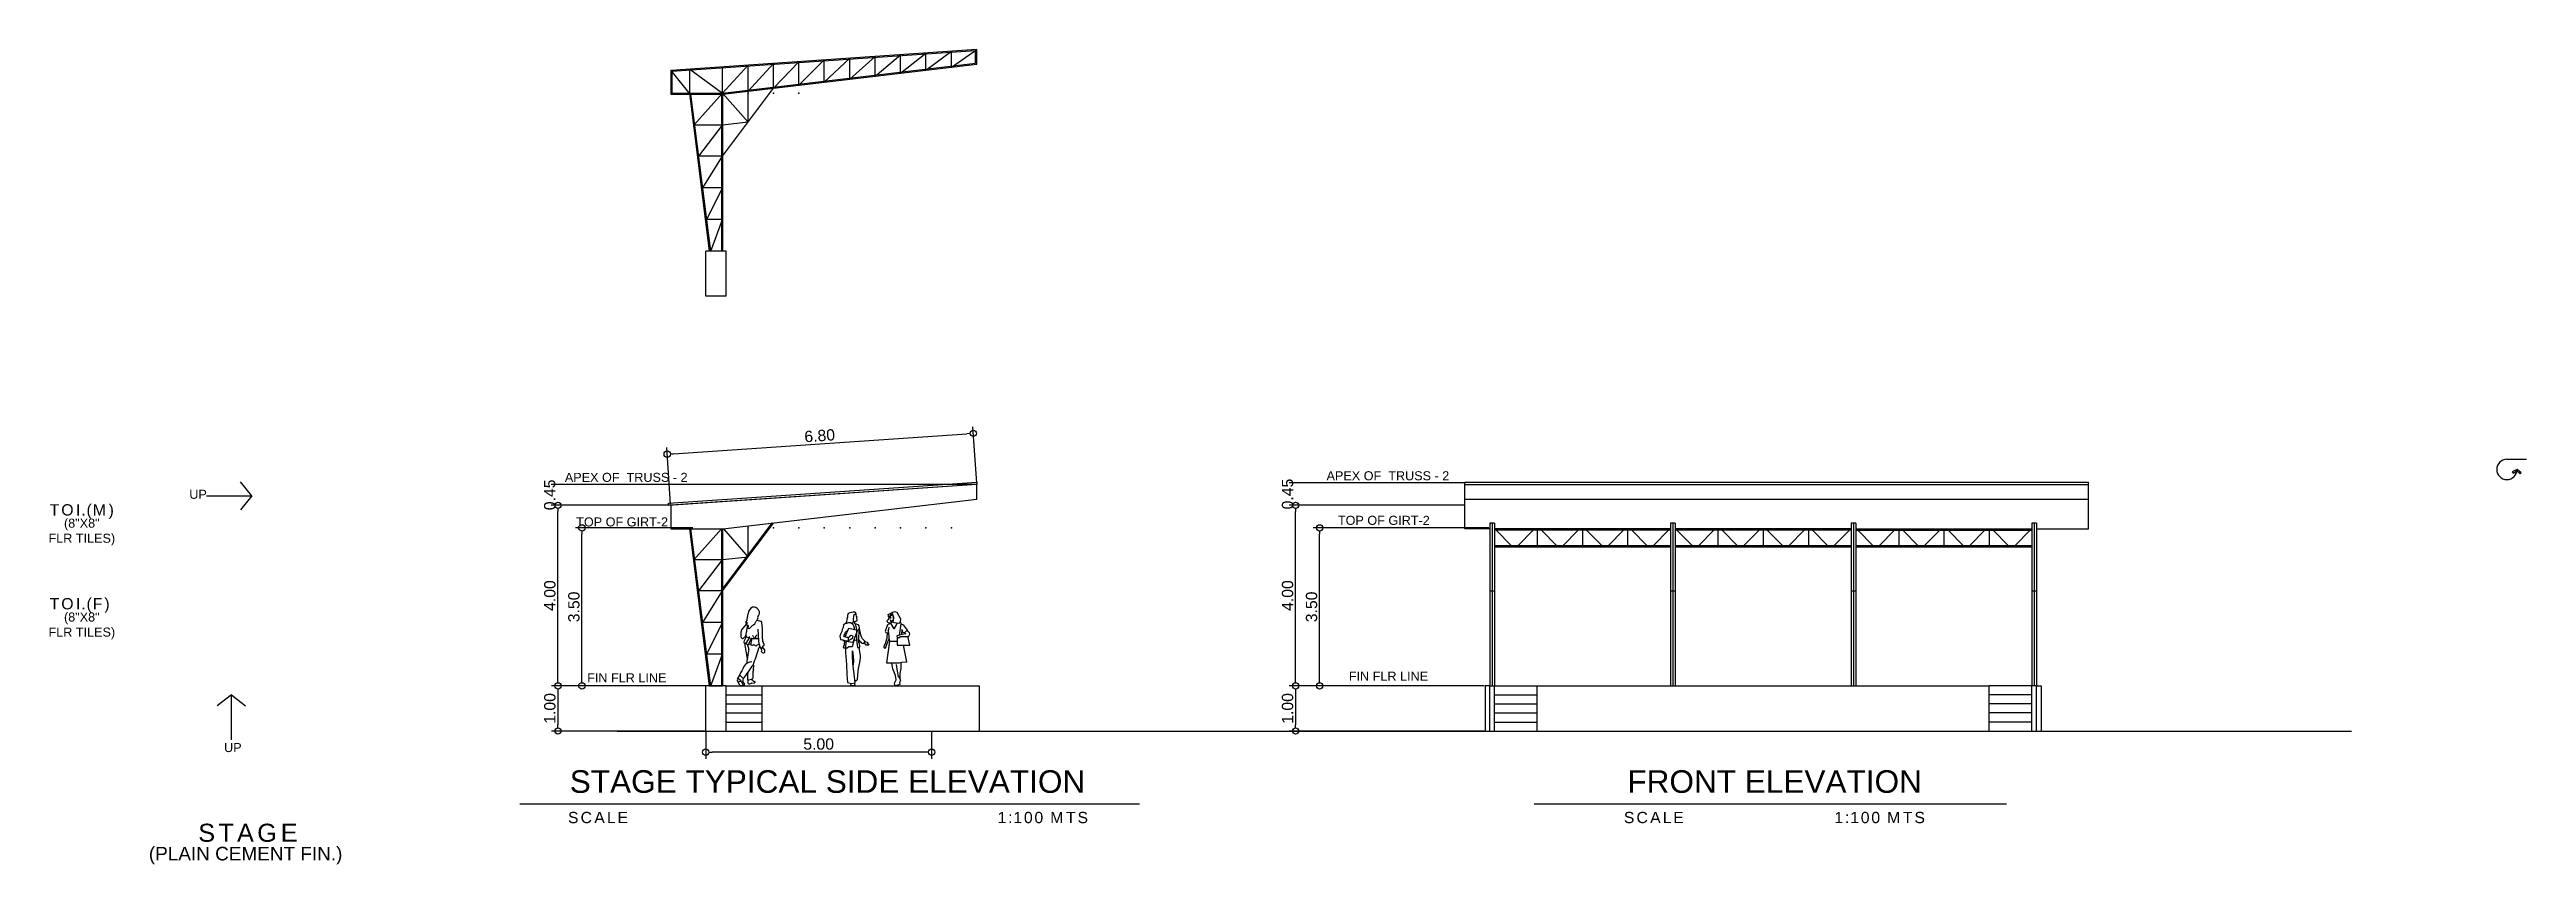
# Model space of a CAD drawing. Header units: inches. Extents: x -1369 to 1198, y -366 to 1398.
# Drawn here: x 13.8 to 68.6, y -338.4 to -320.4 of the extents above; entities that cross this region are included whole.
import ezdxf

# ---------------------------------------------------------------- set-up
doc = ezdxf.new("R2010")
doc.units = ezdxf.units.IN
doc.header["$MEASUREMENT"] = 0
for name, color, linetype in [('dim', 8, 'Continuous'), ('FIGURE', 8, 'Continuous'), ('txt', 7, 'Continuous')]:
    doc.layers.add(name, color=color, linetype=linetype)
doc.styles.add('ATTR', font='romans.shx', dxfattribs={"width": 0.8, "height": 1.735066})
doc.styles.get("Standard").update_dxf_attribs({"font": 'arial.ttf'})
doc.dimstyles.get("Standard").update_dxf_attribs({"dimtxt": 0.25, "dimasz": 0.14, "dimexe": 0.145, "dimexo": 0.025, "dimgap": 0.05, "dimtad": 1, "dimzin": 0, "dimdsep": 46, "dimtxsty": 'Standard', "dimblk": 'DOTBLANK', "dimcen": 0.09, "dimclrd": 256, "dimclre": 256, "dimaunit": 1, "dimadec": 5, "dimazin": 0, "dimtfac": 1, "dimtix": 1, "dimtofl": 0, "dimtmove": 0, "dimatfit": 3, "dimfxl": 0, "dimtolj": 1, "dimtzin": 0, "dimlwd": -1, "dimlwe": -1, "dimarcsym": 0})

msp = doc.modelspace()

# ---------------------------------------------------------------- texts
at = {"attachment_point": 1}
for s, insert, char_height, width in [('APEX OF  TRUSS - 2', (25.204, -329.7496), 0.2, 4.208436), ('APEX OF  TRUSS - 2', (42.0636, -329.7146), 0.2, 4.208436), ('TOP OF GIRT-2', (25.4557, -330.7361), 0.2, 4.208436), ('TOP OF GIRT-2', (42.3153, -330.7011), 0.2, 4.208436), ('FIN FLR LINE', (25.6979, -334.1858), 0.2, 4.208436), ('FIN FLR LINE', (42.5574, -334.1508), 0.2, 4.208436), ('{\\T1.2;SCALE}', (25.2736, -337.2544), 0.25, 2.789052), ('{\\T1.2;1:100 MTS}', (34.7826, -337.2544), 0.25, 4.208436), ('{\\T1.2;SCALE}', (48.6443, -337.2544), 0.25, 2.789052), ('{\\T1.2;1:100 MTS}', (53.3063, -337.2544), 0.25, 4.208436)]:
    msp.add_mtext(s, dxfattribs=dict(at, insert=insert, char_height=char_height, width=width))
at = {"char_height": 0.5, "attachment_point": 1}
for s, insert in [('STAGE TYPICAL SIDE ELEVATION', (25.3126, -336.3331)), ('FRONT ELEVATION', (48.7221, -336.3331))]:
    msp.add_mtext_dynamic_manual_height_columns(s, width=18.079743, gutter_width=1, heights=[0], dxfattribs=dict(at, insert=insert))
at = {"layer": 'txt', "attachment_point": 1}
for s, insert, char_height, width in [('{\\T1.2;TOI.(M)}', (13.8021, -330.4443), 0.25, 2.789052), ('\\pxqc;(8"X8" \\PFLR TILES)', (13.7186, -330.7638), 0.2, 1.588314), ('{\\T1.2;TOI.(F)}', (13.8021, -332.522), 0.25, 1.262301), ('\\pxqc;(8"X8" \\PFLR TILES)', (13.7186, -332.8415), 0.2, 1.588314), ('{\\T1.2;STAGE}', (17.0907, -337.5169), 0.4, 2.789052), ('(PLAIN CEMENT FIN.)', (15.9969, -338.0285), 0.3, 4.498814)]:
    msp.add_mtext(s, dxfattribs=dict(at, insert=insert, char_height=char_height, width=width))
at = {"layer": 'txt', "char_height": 0.2, "attachment_point": 1}
for insert in [(16.8925, -330.1243), (17.6616, -335.7308)]:
    msp.add_mtext('UP', dxfattribs=dict(at, insert=insert))

# ---------------------------------------------------------------- blocks, each defined once
blk = doc.blocks.new('circular leader')
at = {"color": 8}
for points in [[(220.29, 247.37), (221.89, 247.37)], [(221.12, 246.54), (220.73, 246.34), (220.79, 246.23), (221.11, 246.43), (221.38, 246.17), (221.46, 246.27), (221.12, 246.54)]]:
    blk.add_lwpolyline(points, dxfattribs=at)
blk.add_arc((220.29, 246.54), 0.829, 90, 0, dxfattribs=at)
blk = doc.blocks.new('_DotBlank')
at = {"color": 0, "linetype": 'ByBlock', "lineweight": -2}
blk.add_line((-0.5, 0), (-1, 0), dxfattribs=at)
blk.add_circle((0, 0), 0.5, dxfattribs=at)
blk = doc.blocks.new('*D89')
at = {"layer": 'Defpoints', "color": 0, "transparency": 16777216}
for p in [(25.051, -330.468), (27.547, -330.468), (28.772, -334.465)]:
    blk.add_point(p, dxfattribs=at)
at = {"layer": 'dim', "transparency": 16777216}
for p, q in [((27.522, -330.468), (24.906, -330.468)), ((25.051, -334.325), (25.051, -330.608)), ((28.747, -334.465), (24.906, -334.465))]:
    blk.add_line(p, q, dxfattribs=at)
at = {"layer": 'dim', "transparency": 16777216, "xscale": 0.14, "yscale": 0.14, "zscale": 0.14}
for p, rotation in [((25.051, -330.468), 90), ((25.051, -334.465), 270)]:
    blk.add_blockref('_DotBlank', p, dxfattribs=dict(at, rotation=rotation))
at = {"layer": 'dim', "color": 0, "transparency": 16777216, "insert": (24.873, -332.467), "char_height": 0.25, "attachment_point": 5, "rotation": 90}
blk.add_mtext('\\A1;4.00', dxfattribs=at)
blk = doc.blocks.new('*D90')
at = {"layer": 'Defpoints', "color": 0, "transparency": 16777216}
for p in [(28.322, -334.465), (25.051, -335.465), (28.322, -335.465)]:
    blk.add_point(p, dxfattribs=at)
at = {"layer": 'dim', "transparency": 16777216}
for p, q in [((28.297, -334.465), (24.906, -334.465)), ((25.051, -334.605), (25.051, -335.325)), ((28.297, -335.465), (24.906, -335.465))]:
    blk.add_line(p, q, dxfattribs=at)
at = {"layer": 'dim', "transparency": 16777216, "xscale": 0.14, "yscale": 0.14, "zscale": 0.14}
for p, rotation in [((25.051, -334.465), 90), ((25.051, -335.465), 270)]:
    blk.add_blockref('_DotBlank', p, dxfattribs=dict(at, rotation=rotation))
at = {"layer": 'dim', "color": 0, "transparency": 16777216, "insert": (24.873, -334.965), "char_height": 0.25, "attachment_point": 5, "rotation": 90}
blk.add_mtext('\\A1;1.00', dxfattribs=at)
blk = doc.blocks.new('*D91')
at = {"layer": 'Defpoints', "color": 0, "transparency": 16777216}
for p in [(25.582, -330.968), (28.06, -330.968), (28.322, -334.465)]:
    blk.add_point(p, dxfattribs=at)
at = {"layer": 'dim', "transparency": 16777216}
for p, q in [((28.035, -330.968), (25.437, -330.968)), ((25.582, -334.325), (25.582, -331.108)), ((28.297, -334.465), (25.437, -334.465))]:
    blk.add_line(p, q, dxfattribs=at)
at = {"layer": 'dim', "transparency": 16777216, "xscale": 0.14, "yscale": 0.14, "zscale": 0.14}
for p, rotation in [((25.582, -330.968), 90), ((25.582, -334.465), 270)]:
    blk.add_blockref('_DotBlank', p, dxfattribs=dict(at, rotation=rotation))
at = {"layer": 'dim', "color": 0, "transparency": 16777216, "insert": (25.405, -332.717), "char_height": 0.25, "attachment_point": 5, "rotation": 90}
blk.add_mtext('\\A1;3.50', dxfattribs=at)
blk = doc.blocks.new('W1')
at = {"color": 0, "linetype": 'Continuous'}
for p, q in [((29.934, -144.736), (29.926, -144.781)), ((29.95, -144.688), (29.934, -144.736)), ((29.958, -144.631), (29.95, -144.688)), ((30.007, -144.603), (29.958, -144.631)), ((30.023, -144.566), (30.015, -144.599)), ((30.015, -144.599), (30.076, -144.583)), ((30.031, -144.51), (30.023, -144.566)), ((30.047, -144.465), (30.031, -144.51)), ((30.063, -144.38), (30.047, -144.425)), ((30.047, -144.425), (30.047, -144.465)), ((30.104, -144.364), (30.063, -144.38)), ((30.076, -144.583), (30.112, -144.583)), ((30.173, -144.348), (30.104, -144.364)), ((30.112, -144.583), (30.169, -144.595)), ((30.116, -144.591), (30.165, -144.615)), ((30.165, -144.615), (30.185, -144.647)), ((30.169, -144.595), (30.185, -144.575)), ((30.221, -144.352), (30.173, -144.348)), ((30.185, -144.425), (30.177, -144.526)), ((30.177, -144.526), (30.181, -144.558)), ((30.185, -144.575), (30.177, -144.558)), ((30.181, -144.558), (30.233, -144.55)), ((30.225, -144.397), (30.185, -144.425)), ((30.185, -144.647), (30.193, -144.696)), ((30.193, -144.696), (30.193, -144.734)), ((30.205, -144.554), (30.201, -144.599)), ((30.201, -144.599), (30.237, -144.607)), ((30.237, -144.389), (30.221, -144.352)), ((30.233, -144.55), (30.262, -144.526)), ((30.241, -144.409), (30.237, -144.389)), ((30.237, -144.607), (30.274, -144.627)), ((30.25, -144.441), (30.241, -144.409)), ((30.266, -144.461), (30.25, -144.441)), ((30.258, -144.473), (30.266, -144.461)), ((30.262, -144.526), (30.258, -144.473)), ((30.274, -144.627), (30.302, -144.651)), ((30.302, -144.651), (30.306, -144.704)), ((30.306, -144.704), (30.314, -144.761)), ((29.902, -144.825), (29.877, -144.886)), ((29.877, -144.886), (29.894, -144.955)), ((29.894, -144.955), (29.946, -144.967)), ((29.926, -144.781), (29.902, -144.825)), ((29.946, -144.967), (30.007, -144.987)), ((30.022, -144.99), (30.004, -145.095)), ((30.004, -145.095), (30.004, -145.242)), ((30.004, -145.242), (30.027, -145.51)), ((30.065, -144.972), (30.083, -144.971)), ((30.083, -144.971), (30.134, -144.945)), ((30.096, -144.89), (30.088, -144.914)), ((30.132, -144.87), (30.096, -144.89)), ((30.173, -144.886), (30.132, -144.87)), ((30.134, -144.945), (30.169, -144.918)), ((30.156, -145.208), (30.172, -145.324)), ((30.161, -145.321), (30.156, -145.208)), ((30.169, -144.918), (30.173, -144.886)), ((30.189, -144.965), (30.224, -144.968)), ((30.224, -144.968), (30.249, -144.966)), ((30.298, -145.137), (30.327, -145.319)), ((30.314, -144.761), (30.322, -144.781)), ((30.027, -145.51), (30.035, -145.728)), ((30.035, -145.728), (30.051, -145.912)), ((30.167, -145.479), (30.161, -145.321)), ((30.198, -145.723), (30.167, -145.479)), ((30.172, -145.324), (30.182, -145.434)), ((30.182, -145.434), (30.177, -145.516)), ((30.219, -145.917), (30.198, -145.723)), ((30.269, -145.741), (30.264, -145.849)), ((30.285, -145.6), (30.269, -145.741)), ((30.311, -145.468), (30.285, -145.6)), ((30.327, -145.363), (30.311, -145.468)), ((30.327, -145.319), (30.327, -145.363)), ((30.051, -145.912), (30.14, -145.933)), ((30.13, -145.983), (30.125, -145.941)), ((30.177, -145.983), (30.13, -145.983)), ((30.14, -145.933), (30.219, -145.917)), ((30.211, -145.964), (30.177, -145.983)), ((30.203, -145.928), (30.211, -145.964)), ((30.243, -145.87), (30.219, -145.87)), ((30.264, -145.849), (30.243, -145.87))]:
    blk.add_line(p, q, dxfattribs=at)
for points in [[(29.997, -144.9), (30.076, -144.707), (30.271, -144.752), (30.167, -145.021), (29.958, -144.995), (29.967, -144.974)], [(30.219, -144.603), (30.241, -144.709), (30.249, -144.747), (30.249, -144.966), (30.268, -145.137), (30.298, -145.137), (30.32, -145.124), (30.32, -145.091), (30.312, -145.06), (30.302, -145.021), (30.295, -144.964), (30.301, -144.927), (30.307, -144.782), (30.289, -144.717)], [(30.088, -144.914), (30.036, -144.914), (29.987, -144.896), (29.959, -144.885)], [(30.193, -144.955), (30.154, -145.122), (30.08, -145.122), (30.042, -145.149), (30.004, -145.149), (29.974, -145.15), (29.962, -145.125), (29.969, -145.101), (29.98, -145.068), (29.989, -144.999)], [(29.973, -144.89), (29.971, -144.874), (29.974, -144.857), (29.988, -144.838), (29.995, -144.814), (30.001, -144.797), (30.034, -144.764)], [(30.062, -144.914), (30.065, -144.984), (30.064, -144.996), (30.007, -144.987)], [(30.322, -144.781), (30.339, -144.85), (30.349, -144.891), (30.375, -144.932), (30.411, -144.972), (30.435, -144.997), (30.409, -145.023), (30.409, -145.054), (30.373, -145.046), (30.361, -145.021), (30.347, -145.021), (30.328, -145.003), (30.315, -144.976), (30.295, -144.964)], [(30.435, -144.997), (30.452, -145.005), (30.488, -145.016), (30.496, -145.052), (30.491, -145.038), (30.484, -145.031), (30.484, -145.031), (30.496, -145.052), (30.504, -145.06), (30.521, -145.079), (30.463, -145.083), (30.438, -145.055), (30.433, -145.045), (30.411, -145.035)]]:
    blk.add_lwpolyline(points)
blk = doc.blocks.new('*D94')
at = {"layer": 'Defpoints', "color": 0, "transparency": 16777216}
for p in [(44.65, -334.465), (41.379, -335.465), (45.578, -335.465)]:
    blk.add_point(p, dxfattribs=at)
at = {"layer": 'dim', "transparency": 16777216}
for p, q in [((44.625, -334.465), (41.234, -334.465)), ((41.379, -334.605), (41.379, -335.325)), ((45.553, -335.465), (41.234, -335.465))]:
    blk.add_line(p, q, dxfattribs=at)
at = {"layer": 'dim', "transparency": 16777216, "xscale": 0.14, "yscale": 0.14, "zscale": 0.14}
for p, rotation in [((41.379, -334.465), 90), ((41.379, -335.465), 270)]:
    blk.add_blockref('_DotBlank', p, dxfattribs=dict(at, rotation=rotation))
at = {"layer": 'dim', "color": 0, "transparency": 16777216, "insert": (41.202, -334.965), "char_height": 0.25, "attachment_point": 5, "rotation": 90}
blk.add_mtext('\\A1;1.00', dxfattribs=at)
blk = doc.blocks.new('People 7 Woman Walking Away')
for p, q in [((-3.1, 39.7), (-3.3, 44.1)), ((-3, 45.1), (-0.1, 48.6)), ((0.8, 39.9), (-0.5, 37.3)), ((1.3, 51), (0.3, 49.2)), ((1.4, 53), (0.5, 51.8)), ((1.7, 53.5), (2.3, 58.6)), ((5.3, 48.5), (3.6, 46.8)), ((9.6, 53.3), (12.3, 52.4)), ((10.2, 46.1), (10.6, 36.6)), ((13.8, 46.2), (13.2, 51.2)), ((13.7, 38.7), (13.9, 45.4)), ((1.5, 18.8), (1.6, 21.5)), ((7.9, 32.9), (7.5, 33.3)), ((11.1, 34.1), (11.9, 31.3)), ((12.8, 30.7), (12.9, 28.7)), ((13.4, 31), (15, 32.9)), ((15.1, 33.7), (14.1, 36.2)), ((-6.1, 6.2), (-4.2, 9.2)), ((-4.2, 1.4), (-6.1, 4.8)), ((-5.7, 6.8), (-3.6, 5)), ((-1.1, 0.9), (-3.2, 0.9)), ((-1.3, 0.9), (-2.8, 4)), ((2.1, 5.7), (2, 3.7)), ((3.7, 2.4), (5.1, 2.9)), ((5.3, 3), (7.5, 3.2))]:
    blk.add_line(p, q)
for centre, radius, start, end in [((8.7, 57.8), 6.4, 117.0545, 172.7336), ((6.8, 61.4), 2.29, 78.3367, 117.0545), ((6.2, 58.3), 5.46, 22.5187, 78.3367), ((5.6, 59.4), 5.77, 321.8182, 3.2709), ((9.4, 59.7), 1.98, 3.2709, 22.5187), ((-1.9, 44.2), 1.4, 140.3568, 182.67), ((-2, 39.7), 1.16, 182.67, 311.3848), ((-7.1, 45.5), 8.89, 311.3848, 328.2016), ((-2.9, 50.9), 3.64, 320.3568, 331.6536), ((0.9, 51.5), 0.58, 138.9908, 318.54), ((-0.3, 41.4), 0.947, 328.2016, 4.1395), ((4.8, 41.7), 4.22, 157.5563, 184.1395), ((5.8, 41.3), 5.2, 181.2101, 195.6962), ((8.2, 59.1), 20.6, 249.0476, 276.638), ((-0.6, 44), 1.69, 337.5563, 357.1086), ((1.9, 49.9), 0.867, 111.5383, 274.994), ((40, 41.9), 39, 169.4458, 177.1086), ((1.5, 50.9), 0.221, 291.5383, 138.54), ((0.7, 53.6), 1, 318.9908, 352.7336), ((2, 48.4), 0.624, 311.2695, 94.994), ((3, 47.3), 0.848, 131.2695, 316.8126), ((19.6, 44.5), 17, 194.476, 198.446), ((6.2, 47.7), 1.18, 113.3359, 136.8126), ((3.6, 53.6), 5.22, 293.3359, 347.1391), ((-1.2, 34), 9.84, 27.9066, 45.0119), ((19.5, 35.6), 12, 150.9696, 165.6194), ((9.8, 52.2), 1.11, 108.5349, 167.1391), ((9.1, 54.1), 0.91, 288.535, 25.0961), ((11.2, 55.1), 1.33, 141.8182, 205.096), ((11.8, 51.1), 1.39, 7.2211, 70.3539), ((9.1, 45.6), 4.81, 358.5915, 7.2211), ((5.9, 34), 7.28, 152.5623, 165.8775), ((-0.5, 35.6), 0.669, 165.8775, 238.6287), ((5.7, 12.3), 7.76, 92.7741, 150.5509), ((1.8, 39.3), 4.98, 238.6287, 261.777), ((250.1, 71.5), 253.3, 188.3211, 191.1937), ((13.8, 28.1), 14.9, 132.807, 154.587), ((0.9, 33.5), 0.884, 26.8901, 81.7771), ((35.8, 19.9), 34.2, 163.7284, 177.397), ((-6.4, 21.8), 7.94, 357.397, 357.8062), ((2.2, 34.1), 0.503, 206.8901, 315.6851), ((-1576.3, -498.2), 1665.4, 18.5115, 18.628), ((3.3, 33), 1.12, 50.7706, 135.6851), ((14.6, 30.7), 12.4, 138.9795, 165.0138), ((1.2, 30), 1.77, 343.7284, 18.5115), ((5.6, 35.7), 2.43, 230.7706, 293.3394), ((12.9, 34.5), 8.42, 149.756, 186.339), ((6.9, 32.7), 0.838, 44.4537, 113.3394), ((-3607.3, 1270.8), 3824.9, 340.8954, 341.1088), ((8.4, 33.4), 0.742, 224.4537, 311.4645), ((12, 29.4), 4.61, 100.3584, 131.4645), ((21.7, 37.2), 11.1, 182.9982, 196.324), ((12.7, 31.5), 0.886, 196.324, 320.4703), ((14.6, 28.8), 1.74, 183.9145, 281.3575), ((20.2, 38.6), 6.54, 178.5915, 201.1734), ((15.4, 31.4), 1.39, 171.0632, 243.0596), ((13.8, 28.5), 1.96, 333.8101, 63.0596), ((14.4, 33.4), 0.784, 320.4703, 21.1735), ((14.8, 28), 0.898, 281.3575, 333.8101), ((-4.9, 5.5), 1.39, 148.1282, 209.4266), ((1.1, -16.3), 21.2, 101.466, 108.3509), ((109, -46), 126.3, 150.5509, 153.9804), ((-14.2, -4.6), 17, 40.8008, 55.4469), ((-3.3, 2), 1.09, 209.4266, 271.4258), ((-5.7, 2.6), 3.2, 26.8603, 48.5676), ((2.2, 5), 4.07, 155.2937, 226.0119), ((-1178.8, 844.8), 1445.4, 324.553, 325.0337), ((-1.1, 1.6), 0.69, 271.4258, 46.0119), ((43.7, 7.1), 41.9, 174.5497, 181.9177), ((2, 14.8), 9.13, 268.4632, 296.6891), ((3.2, 3.6), 1.26, 176.4305, 288.7684), ((10.3, 10.4), 6.88, 218.2149, 247.1341), ((5.4, 1.9), 1.04, 96.6724, 108.7685), ((-2.5, 22.2), 10, 325.0337, 340.8954), ((32.9, 8.6), 26.9, 168.8631, 184.0751), ((-5.7, 16.2), 12.5, 348.8631, 8.8068), ((7.5, 3.7), 0.446, 276.6724, 67.1341)]:
    blk.add_arc(centre, radius, start, end)
at = {"style": 'ATTR', "width": 0.8, "flags": 9}
blk.add_attdef('ESTCODE', (0, 0), '', height=0.0159, dxfattribs=at)
blk = doc.blocks.new('W2')
at = {"color": 0, "linetype": 'Continuous'}
for p, q in [((30.726, -144.593), (30.678, -144.735)), ((30.678, -144.735), (30.693, -144.766)), ((30.775, -144.57), (30.726, -144.593)), ((30.742, -144.731), (30.757, -144.693)), ((30.744, -144.368), (30.831, -144.319)), ((30.751, -144.393), (30.744, -144.368)), ((30.751, -144.417), (30.751, -144.393)), ((30.793, -144.455), (30.751, -144.417)), ((30.757, -144.693), (30.766, -144.65)), ((30.773, -144.413), (30.766, -144.437)), ((30.806, -144.37), (30.773, -144.413)), ((30.775, -144.57), (30.797, -144.548)), ((30.791, -144.488), (30.793, -144.515)), ((30.813, -144.515), (30.793, -144.488)), ((30.793, -144.515), (30.817, -144.526)), ((30.795, -144.397), (30.822, -144.379)), ((30.8, -144.45), (30.795, -144.397)), ((30.831, -144.61), (30.797, -144.548)), ((30.851, -144.353), (30.806, -144.37)), ((30.84, -144.51), (30.813, -144.515)), ((30.817, -144.526), (30.844, -144.535)), ((30.822, -144.379), (30.842, -144.375)), ((30.831, -144.319), (30.882, -144.299)), ((30.875, -144.683), (30.831, -144.61)), ((30.857, -144.484), (30.84, -144.51)), ((30.842, -144.375), (30.853, -144.417)), ((30.844, -144.535), (30.866, -144.506)), ((30.886, -144.548), (30.844, -144.535)), ((30.857, -144.388), (30.851, -144.353)), ((30.853, -144.417), (30.857, -144.484)), ((30.871, -144.435), (30.857, -144.388)), ((30.866, -144.506), (30.871, -144.435)), ((30.875, -144.683), (30.918, -144.611)), ((30.882, -144.299), (30.938, -144.317)), ((30.984, -144.568), (30.886, -144.548)), ((30.918, -144.611), (30.945, -144.56)), ((30.938, -144.317), (31.018, -144.462)), ((31.011, -144.537), (30.984, -144.568)), ((30.998, -144.821), (31.029, -144.573)), ((31.018, -144.462), (31.011, -144.526)), ((31.011, -144.526), (31.029, -144.573)), ((31.029, -144.573), (31.078, -144.595)), ((31.078, -144.771), (31.046, -144.695)), ((31.078, -144.595), (31.162, -144.711)), ((31.162, -144.711), (31.111, -144.768)), ((31.178, -144.733), (31.162, -144.711)), ((31.213, -144.773), (31.178, -144.733)), ((30.693, -144.766), (30.747, -144.77)), ((30.773, -144.958), (30.943, -144.956)), ((31.049, -144.806), (30.946, -144.835)), ((31.138, -144.797), (31.049, -144.806)), ((31.071, -144.853), (31.162, -144.853)), ((31.111, -144.768), (31.078, -144.771)), ((31.159, -145.411), (31.081, -145.045)), ((31.109, -144.771), (31.138, -144.797)), ((31.162, -144.853), (31.204, -144.844)), ((31.204, -144.844), (31.222, -144.802)), ((31.222, -144.802), (31.213, -144.773)), ((30.707, -145.439), (30.826, -145.437)), ((30.826, -145.437), (30.917, -145.434)), ((30.849, -145.568), (30.826, -145.445)), ((30.91, -145.718), (30.849, -145.568)), ((30.886, -145.888), (30.923, -145.812)), ((30.923, -145.812), (30.91, -145.718)), ((30.917, -145.434), (30.991, -145.434)), ((30.92, -145.471), (30.944, -145.618)), ((30.944, -145.618), (30.962, -145.736)), ((30.962, -145.736), (31.001, -145.781)), ((30.991, -145.434), (31.046, -145.418)), ((31.015, -145.825), (30.996, -145.87)), ((31.004, -145.676), (30.999, -145.762)), ((30.999, -145.762), (31.004, -145.789)), ((31.001, -145.781), (31.015, -145.825)), ((31.028, -145.56), (31.004, -145.676)), ((31.022, -145.426), (31.028, -145.56)), ((31.046, -145.418), (31.159, -145.411)), ((30.899, -145.946), (30.886, -145.888)), ((30.999, -145.917), (30.899, -145.946)), ((30.996, -145.87), (30.999, -145.917))]:
    blk.add_line(p, q, dxfattribs=at)
for points in [[(30.766, -144.437), (30.739, -144.492), (30.715, -144.503), (30.731, -144.537), (30.768, -144.554), (30.786, -144.554)], [(30.742, -144.731), (30.758, -144.857), (30.761, -144.891), (30.773, -144.958)], [(30.803, -144.558), (30.82, -144.548), (30.827, -144.529)], [(31.054, -144.714), (31.041, -144.768), (31.042, -144.787), (31.041, -144.802), (31.041, -144.803)], [(30.72, -144.768), (30.712, -144.887), (30.675, -145.017), (30.646, -145.064), (30.646, -145.088), (30.668, -145.117), (30.688, -145.106), (30.703, -145.083), (30.71, -145.042), (30.752, -144.933), (30.763, -144.904)], [(30.773, -144.958), (30.707, -145.439)], [(30.946, -144.835), (30.937, -144.849), (30.943, -144.867), (30.976, -144.883), (31.013, -144.864), (31.013, -144.85), (31.071, -144.853)], [(30.943, -144.867), (30.943, -145.045), (31.222, -145.045), (31.183, -144.848)]]:
    blk.add_lwpolyline(points)
blk = doc.blocks.new('*D97')
at = {"layer": 'Defpoints', "color": 0, "transparency": 16777216}
for p in [(28.322, -335.465), (33.322, -335.465), (28.322, -335.932)]:
    blk.add_point(p, dxfattribs=at)
at = {"layer": 'dim', "transparency": 16777216}
for p, q in [((28.322, -335.49), (28.322, -336.077)), ((33.322, -335.49), (33.322, -336.077)), ((33.182, -335.932), (28.462, -335.932))]:
    blk.add_line(p, q, dxfattribs=at)
at = {"layer": 'dim', "transparency": 16777216, "xscale": 0.14, "yscale": 0.14, "zscale": 0.14, "rotation": 180}
blk.add_blockref('_DotBlank', (28.322, -335.932), dxfattribs=at)
at = {"layer": 'dim', "transparency": 16777216, "xscale": 0.14, "yscale": 0.14, "zscale": 0.14}
blk.add_blockref('_DotBlank', (33.322, -335.932), dxfattribs=at)
at = {"layer": 'dim', "color": 0, "transparency": 16777216, "insert": (30.822, -335.754), "char_height": 0.25, "attachment_point": 5}
blk.add_mtext('\\A1;5.00', dxfattribs=at)
blk = doc.blocks.new('STT')
for p, q in [((-0.139, 1), (-0.576, 4.497)), ((0.15, 4.497), (0.15, 1)), ((0.225, 1), (-0.225, 1)), ((-0.225, 0), (-0.225, 1)), ((0.225, 0), (0.225, 1))]:
    blk.add_line(p, q)
at = {"color": 8}
for p, q in [((-0.112, 1), (-0.554, 4.472)), ((-0.554, 4.472), (0.125, 4.472)), ((0.125, 4.472), (0.125, 1))]:
    blk.add_line(p, q, dxfattribs=at)
for points in [[(0.153, 4.473), (5.775, 5.135), (5.775, 5.46), (-1, 4.997), (-1, 4.472), (-0.573, 4.472)], [(-1, 4.997), (-0.573, 4.472)], [(-0.576, 4.497), (-0.576, 5.026)], [(-0.576, 5.026), (0.15, 4.497)], [(0.15, 4.497), (0.712, 5.114)], [(0.15, 4.497), (0.15, 5.076)], [(0.712, 4.539), (1.275, 5.153)], [(0.712, 4.539), (0.712, 5.114)], [(1.275, 4.605), (1.837, 5.191)], [(1.275, 4.605), (1.275, 5.153)], [(1.837, 4.671), (2.4, 5.23)], [(1.837, 4.671), (1.837, 5.191)], [(2.4, 4.737), (2.962, 5.268)], [(2.4, 4.737), (2.4, 5.23)], [(2.962, 4.804), (2.962, 5.268)], [(2.964, 4.804), (3.525, 5.306)], [(3.525, 4.87), (4.087, 5.345)], [(3.525, 4.87), (3.525, 5.306)], [(4.087, 4.936), (4.65, 5.383)], [(4.087, 4.936), (4.087, 5.345)], [(4.65, 5.003), (5.212, 5.422)], [(4.65, 5.003), (4.65, 5.383)], [(5.212, 5.069), (5.775, 5.46)], [(5.212, 5.069), (5.212, 5.422)], [(-0.112, 1), (0.15, 1.7), (-0.201, 1.7), (0.15, 2.4), (-0.29, 2.4), (0.15, 3.1), (-0.379, 3.1), (0.15, 3.787), (-0.488, 3.787), (0.15, 4.497)], [(0.15, 3.1), (1.275, 4.605)], [(0.15, 4.497), (0.712, 3.852), (0.712, 4.539)], [(0.712, 3.852), (0.15, 3.787)], [(0.225, 0), (-0.225, 0)]]:
    blk.add_lwpolyline(points)
blk.add_lwpolyline([(5.75, 5.433), (-0.975, 4.974), (-0.975, 4.497), (0.15, 4.497), (5.75, 5.157)], close=True, dxfattribs=at)
for p in [(0.712, 4.497), (1.275, 4.497), (1.837, 4.497)]:
    blk.add_point(p)
blk = doc.blocks.new('*D100')
at = {"layer": 'Defpoints', "color": 0, "transparency": 16777216}
for p in [(41.379, -330.468), (45.128, -330.468), (45.578, -334.465)]:
    blk.add_point(p, dxfattribs=at)
at = {"layer": 'dim', "transparency": 16777216}
for p, q in [((45.103, -330.468), (41.234, -330.468)), ((41.379, -334.325), (41.379, -330.608)), ((45.553, -334.465), (41.234, -334.465))]:
    blk.add_line(p, q, dxfattribs=at)
at = {"layer": 'dim', "transparency": 16777216, "xscale": 0.14, "yscale": 0.14, "zscale": 0.14}
for p, rotation in [((41.379, -330.468), 90), ((41.379, -334.465), 270)]:
    blk.add_blockref('_DotBlank', p, dxfattribs=dict(at, rotation=rotation))
at = {"layer": 'dim', "color": 0, "transparency": 16777216, "insert": (41.202, -332.467), "char_height": 0.25, "attachment_point": 5, "rotation": 90}
blk.add_mtext('\\A1;4.00', dxfattribs=at)
blk = doc.blocks.new('*D101')
at = {"layer": 'Defpoints', "color": 0, "transparency": 16777216}
for p in [(41.911, -330.968), (45.678, -330.968), (44.65, -334.465)]:
    blk.add_point(p, dxfattribs=at)
at = {"layer": 'dim', "transparency": 16777216}
for p, q in [((45.653, -330.968), (41.766, -330.968)), ((41.911, -334.325), (41.911, -331.108)), ((44.625, -334.465), (41.766, -334.465))]:
    blk.add_line(p, q, dxfattribs=at)
at = {"layer": 'dim', "transparency": 16777216, "xscale": 0.14, "yscale": 0.14, "zscale": 0.14}
for p, rotation in [((41.911, -330.968), 90), ((41.911, -334.465), 270)]:
    blk.add_blockref('_DotBlank', p, dxfattribs=dict(at, rotation=rotation))
at = {"layer": 'dim', "color": 0, "transparency": 16777216, "insert": (41.733, -332.717), "char_height": 0.25, "attachment_point": 5, "rotation": 90}
blk.add_mtext('\\A1;3.50', dxfattribs=at)
blk = doc.blocks.new('*D102')
at = {"layer": 'Defpoints', "color": 0, "transparency": 16777216}
for p in [(25.048, -330.005), (34.322, -330.005), (25.051, -330.468)]:
    blk.add_point(p, dxfattribs=at)
at = {"layer": 'dim', "transparency": 16777216}
for p, q in [((34.297, -330.005), (24.903, -330.005)), ((25.026, -330.468), (24.903, -330.468))]:
    blk.add_line(p, q, dxfattribs=at)
at = {"layer": 'dim', "color": 0, "transparency": 16777216, "insert": (24.87, -330.237), "char_height": 0.25, "attachment_point": 5, "rotation": 90}
blk.add_mtext('\\A1;0.45', dxfattribs=at)
blk = doc.blocks.new('*D103')
at = {"layer": 'Defpoints', "color": 0, "transparency": 16777216}
for p in [(41.379, -329.97), (45.128, -329.97), (41.379, -330.468)]:
    blk.add_point(p, dxfattribs=at)
at = {"layer": 'dim', "transparency": 16777216}
for p, q in [((45.103, -329.97), (41.234, -329.97)), ((41.354, -330.468), (41.234, -330.468))]:
    blk.add_line(p, q, dxfattribs=at)
at = {"layer": 'dim', "color": 0, "transparency": 16777216, "insert": (41.202, -330.219), "char_height": 0.25, "attachment_point": 5, "rotation": 90}
blk.add_mtext('\\A1;0.45', dxfattribs=at)
blk = doc.blocks.new('*D104')
at = {"layer": 'Defpoints', "color": 0, "transparency": 16777216}
for p in [(34.245, -328.874), (34.322, -330.005), (27.547, -330.468)]:
    blk.add_point(p, dxfattribs=at)
at = {"layer": 'dim', "transparency": 16777216}
for p, q in [((27.61, -329.327), (34.105, -328.883)), ((34.321, -329.98), (34.235, -328.729)), ((27.546, -330.443), (27.46, -329.192))]:
    blk.add_line(p, q, dxfattribs=at)
at = {"layer": 'dim', "transparency": 16777216, "xscale": 0.14, "yscale": 0.14, "zscale": 0.14}
for p, rotation in [((34.245, -328.874), 3.905276561312365), ((27.47, -329.336), 183.9052765613123)]:
    blk.add_blockref('_DotBlank', p, dxfattribs=dict(at, rotation=rotation))
at = {"layer": 'dim', "color": 0, "transparency": 16777216, "insert": (30.845, -328.928), "char_height": 0.25, "attachment_point": 5, "rotation": 3.9053}
blk.add_mtext('\\A1;6.80', dxfattribs=at)

# ---------------------------------------------------------------- dimensions: what is measured, and where the dimension line sits
at = {"layer": 'dim', "color": 0}
dim = msp.add_aligned_dim(p1=(27.5473, -330.4678), p2=(34.3223, -330.0053), distance=1.1341, text='6.80', dimstyle='Standard', dxfattribs=at)
dim.commit()
dim.dimension.update_dxf_attribs({"geometry": '*D104', "text_midpoint": (30.8454, -328.9278)})
for base, p1, p2, picture, middle in [((25.0481, -330.0053), (25.051, -330.4678), (34.3223, -330.0053), '*D102', (24.8704, -330.2365)), ((41.3792, -329.9703), (41.3792, -330.4678), (45.1281, -329.9703), '*D103', (41.2016, -330.219))]:
    dim = msp.add_linear_dim(base=base, p1=p1, p2=p2, angle=90, text='0.45', dimstyle='Standard', dxfattribs=at)
    dim.commit()
    dim.dimension.update_dxf_attribs({"geometry": picture, "text_midpoint": middle})
for base, p1, p2, picture, middle in [((25.051, -330.4678), (28.7723, -334.4653), (27.5473, -330.4678), '*D89', (24.8734, -332.4665)), ((41.3792, -330.4678), (45.5781, -334.4653), (45.1281, -330.4678), '*D100', (41.2016, -332.4665)), ((25.5823, -330.9678), (28.3223, -334.4653), (28.0596, -330.9678), '*D91', (25.4046, -332.7165)), ((41.9105, -330.9678), (44.6505, -334.4653), (45.6781, -330.9678), '*D101', (41.7328, -332.7165)), ((25.051, -335.4653), (28.3223, -334.4653), (28.3223, -335.4653), '*D90', (24.8734, -334.9653)), ((41.3792, -335.4653), (44.6505, -334.4653), (45.5781, -335.4653), '*D94', (41.2016, -334.9653))]:
    dim = msp.add_linear_dim(base=base, p1=p1, p2=p2, angle=90, dimstyle='Standard', dxfattribs=at)
    dim.commit()
    dim.dimension.update_dxf_attribs({"geometry": picture, "text_midpoint": middle})
dim = msp.add_linear_dim(base=(28.3223, -335.9317), p1=(33.3223, -335.4653), p2=(28.3223, -335.4653), dimstyle='Standard', dxfattribs=at)
dim.commit()
dim.dimension.update_dxf_attribs({"geometry": '*D97', "text_midpoint": (30.8223, -335.7541)})

# ---------------------------------------------------------------- linework, layer by layer
for p, q in [((45.1281, -329.9552), (58.9281, -329.9552)), ((45.1281, -330.0053), (58.9281, -330.0053)), ((45.1281, -330.3301), (58.9281, -330.3301)), ((45.6781, -330.9927), (45.1281, -330.9927)), ((49.6781, -330.9927), (45.7781, -330.9927)), ((46.1906, -331.3927), (45.7906, -330.9927)), ((46.2656, -331.3927), (46.6656, -330.9927)), ((47.1906, -331.3927), (46.7906, -330.9927)), ((47.2656, -331.3927), (47.6656, -330.9927)), ((48.1906, -331.3927), (47.7906, -330.9927)), ((48.2656, -331.3927), (48.6656, -330.9927)), ((49.1906, -331.3927), (48.7906, -330.9927)), ((49.2656, -331.3927), (49.6656, -330.9927)), ((53.6781, -330.9927), (49.7781, -330.9927)), ((50.1906, -331.3927), (49.7906, -330.9927)), ((50.2656, -331.3927), (50.6656, -330.9927)), ((51.1906, -331.3927), (50.7906, -330.9927)), ((51.2656, -331.3927), (51.6656, -330.9927)), ((52.1906, -331.3927), (51.7906, -330.9927)), ((52.2656, -331.3927), (52.6656, -330.9927)), ((53.1906, -331.3927), (52.7906, -330.9927)), ((53.2656, -331.3927), (53.6656, -330.9927)), ((53.7781, -330.9927), (57.6781, -330.9927)), ((54.1906, -331.3927), (53.7906, -330.9927)), ((54.2656, -331.3927), (54.6656, -330.9927)), ((55.1906, -331.3927), (54.7906, -330.9927)), ((55.2656, -331.3927), (55.6656, -330.9927)), ((56.1906, -331.3927), (55.7906, -330.9927)), ((56.2656, -331.3927), (56.6656, -330.9927)), ((57.1906, -331.3927), (56.7906, -330.9927)), ((57.2656, -331.3927), (57.6656, -330.9927)), ((57.7781, -330.9927), (58.9281, -330.9927)), ((28.7723, -334.4653), (28.3223, -334.4653)), ((28.3223, -335.4653), (28.3223, -334.4653)), ((28.7723, -335.4653), (28.7723, -334.4653)), ((46.7281, -335.4653), (46.7281, -334.4653)), ((46.7281, -334.4653), (56.7281, -334.4653)), ((56.7281, -335.4653), (56.7281, -334.4653))]:
    msp.add_line(p, q)
at = {"color": 1}
for p, q in [((28.4081, -334.4653), (27.974, -330.9927)), ((28.6973, -330.9926), (28.6973, -334.4653)), ((45.7781, -330.8604), (45.6781, -330.8604)), ((49.6781, -331.0177), (45.7781, -331.0177)), ((49.7781, -330.8604), (49.6781, -330.8604)), ((53.6781, -331.0177), (49.7781, -331.0177)), ((53.7781, -330.8604), (53.6781, -330.8604)), ((53.7781, -331.0177), (57.6781, -331.0177)), ((57.7781, -330.8604), (57.6781, -330.8604)), ((49.6781, -331.3677), (45.7781, -331.3677)), ((49.6781, -331.3927), (45.7781, -331.3927)), ((53.6781, -331.3677), (49.7781, -331.3677)), ((53.6781, -331.3927), (49.7781, -331.3927)), ((57.6781, -331.3677), (53.7781, -331.3677)), ((57.6781, -331.3927), (53.7781, -331.3927)), ((45.7781, -332.3654), (45.6781, -332.3654)), ((49.7781, -332.3654), (49.6781, -332.3654)), ((53.7781, -332.3654), (53.6781, -332.3654)), ((57.7781, -332.3654), (57.6781, -332.3654)), ((45.6781, -334.4653), (46.7281, -334.4653)), ((45.6781, -335.4653), (45.6781, -334.4653)), ((45.7781, -335.4653), (45.7781, -334.4653)), ((45.7781, -334.6653), (46.7281, -334.6653)), ((45.7781, -334.8653), (46.7281, -334.8653)), ((57.7781, -334.4653), (56.7281, -334.4653)), ((57.6781, -334.6653), (56.7281, -334.6653)), ((57.6781, -334.8653), (56.7281, -334.8653)), ((57.6781, -335.4653), (57.6781, -334.4653)), ((57.7781, -335.4653), (57.7781, -334.4653)), ((45.7781, -335.0653), (46.7281, -335.0653)), ((45.7781, -335.2653), (46.7281, -335.2653)), ((57.6781, -335.0653), (56.7281, -335.0653)), ((57.6781, -335.2653), (56.7281, -335.2653))]:
    msp.add_line(p, q, dxfattribs=at)
at = {"color": 8}
for p, q in [((28.4352, -334.4653), (27.993, -330.9928)), ((27.993, -330.9928), (28.6723, -330.9928)), ((28.6723, -330.9928), (28.6723, -334.4653))]:
    msp.add_line(p, q, dxfattribs=at)
at = {"color": 1}
for points in [[(34.3223, -330.0053), (27.5007, -330.471), (27.4973, -330.4211), (34.3223, -329.9552), (34.3223, -330.0053)], [(28.6973, -332.3653), (29.8223, -330.8604)], [(45.6781, -330.8604), (45.6781, -334.4653)], [(45.7781, -330.8604), (45.7781, -334.4653)], [(49.6781, -330.8604), (49.6781, -334.4653)], [(49.7781, -330.8604), (49.7781, -334.4653)], [(53.6781, -330.8604), (53.6781, -334.4653)], [(53.7781, -330.8604), (53.7781, -334.4653)], [(57.6781, -330.8604), (57.6781, -334.4653)], [(57.7781, -330.8604), (57.7781, -334.4653)], [(28.7723, -334.4653), (29.5723, -334.4653)], [(28.7723, -334.6653), (29.5723, -334.6653)], [(28.7723, -334.8653), (29.5723, -334.8653)], [(28.7723, -335.0653), (29.5723, -335.0653)], [(28.7723, -335.2653), (29.5723, -335.2653)], [(24.2065, -337.0758), (37.9242, -337.0758)], [(46.658, -337.0758), (57.1168, -337.0758)]]:
    msp.add_lwpolyline(points, dxfattribs=at)
for points in [[(28.7002, -330.9926), (34.3223, -330.3301), (34.3223, -330.0053), (27.5473, -330.4678), (27.5473, -330.9928), (28.7002, -330.9926)], [(45.1281, -330.9927), (45.1281, -329.9552)], [(58.9281, -330.9927), (58.9281, -329.9552)], [(28.4352, -334.4653), (28.6973, -333.7653), (28.3461, -333.7653), (28.6973, -333.0653), (28.2569, -333.0653), (28.6973, -332.3653), (28.1678, -332.3653), (28.6973, -331.6778), (28.0596, -331.6778), (28.675, -330.9926)], [(28.7172, -330.9906), (29.2598, -331.6128), (29.2598, -330.9267)], [(46.7281, -330.9927), (46.7281, -331.3927)], [(47.7281, -330.9927), (47.7281, -331.3927)], [(48.7281, -330.9927), (48.7281, -331.3927)], [(50.7281, -330.9927), (50.7281, -331.3927)], [(51.7281, -330.9927), (51.7281, -331.3927)], [(52.7281, -330.9927), (52.7281, -331.3927)], [(54.7281, -330.9927), (54.7281, -331.3927)], [(55.7281, -330.9927), (55.7281, -331.3927)], [(56.7281, -330.9927), (56.7281, -331.3927)], [(29.2598, -331.6128), (28.6973, -331.6778)], [(28.3973, -334.4653), (28.6973, -334.4653)], [(29.5723, -334.4653), (34.3723, -334.4653), (34.3723, -335.4653)], [(29.5723, -335.4653), (29.5723, -334.4653)], [(45.5781, -334.4653), (45.5781, -335.4653)], [(45.6781, -334.4653), (45.5781, -334.4653)], [(57.7781, -334.4653), (57.8781, -334.4653)], [(57.8781, -334.4653), (57.8781, -335.4653)], [(26.3652, -335.4653), (64.7518, -335.4653)], [(46.7281, -335.4653), (56.7281, -335.4653)]]:
    msp.add_lwpolyline(points)
at = {"color": 8}
for points in [[(28.6773, -332.3503), (29.8023, -330.8454)], [(45.7281, -330.8604), (45.7281, -334.4653)], [(49.7281, -330.8604), (49.7281, -334.4653)], [(53.7281, -330.8604), (53.7281, -334.4653)], [(57.7281, -330.8604), (57.7281, -334.4653)]]:
    msp.add_lwpolyline(points, dxfattribs=at)
for p in [(29.2598, -330.9678), (29.8223, -330.9678), (30.3848, -330.9678), (30.9473, -330.9678), (31.5098, -330.9678), (32.0723, -330.9678), (32.6348, -330.9678), (33.1973, -330.9678), (33.7598, -330.9678)]:
    msp.add_point(p)
at = {"layer": 'txt'}
for points in [[(17.2728, -330.2608), (18.2728, -330.2608), (18.0228, -329.95)], [(17.2728, -330.2608), (18.2728, -330.2608), (18.0228, -330.5715)], [(17.8228, -335.6608), (17.8228, -334.6608), (17.512, -334.9108)], [(17.8228, -335.6608), (17.8228, -334.6608), (18.1336, -334.9108)]]:
    msp.add_lwpolyline(points, dxfattribs=at)

# ---------------------------------------------------------------- block references
msp.add_blockref('STT', (28.5473, -325.8394))
at = {"layer": 'FIGURE', "color": 8, "xscale": 0.02775087907974464, "yscale": 0.02775087907974464, "zscale": 0.02775087907974464}
msp.add_blockref('People 7 Woman Walking Away', (29.1961, -334.4869), dxfattribs=at)
at = {"layer": 'FIGURE'}
for name, p in [('W1', (1.4118, -188.4824)), ('W2', (1.6164, -188.5192))]:
    msp.add_blockref(name, p, dxfattribs=at)
at = {"layer": 'txt', "color": 8, "xscale": 0.2708462903903239, "yscale": 0.2708462903903239, "zscale": 0.2708462903903239}
msp.add_blockref('circular leader', (8.525, -396.4487), dxfattribs=at)

msp.set_redraw_order([(e.dxf.handle, doc.entitydb.next_handle()) for e in msp.query("TEXT MTEXT ATTDEF DIMENSION ARC_DIMENSION")])  # texts and dimensions are drawn at this point

doc.saveas('drawing.dxf')
